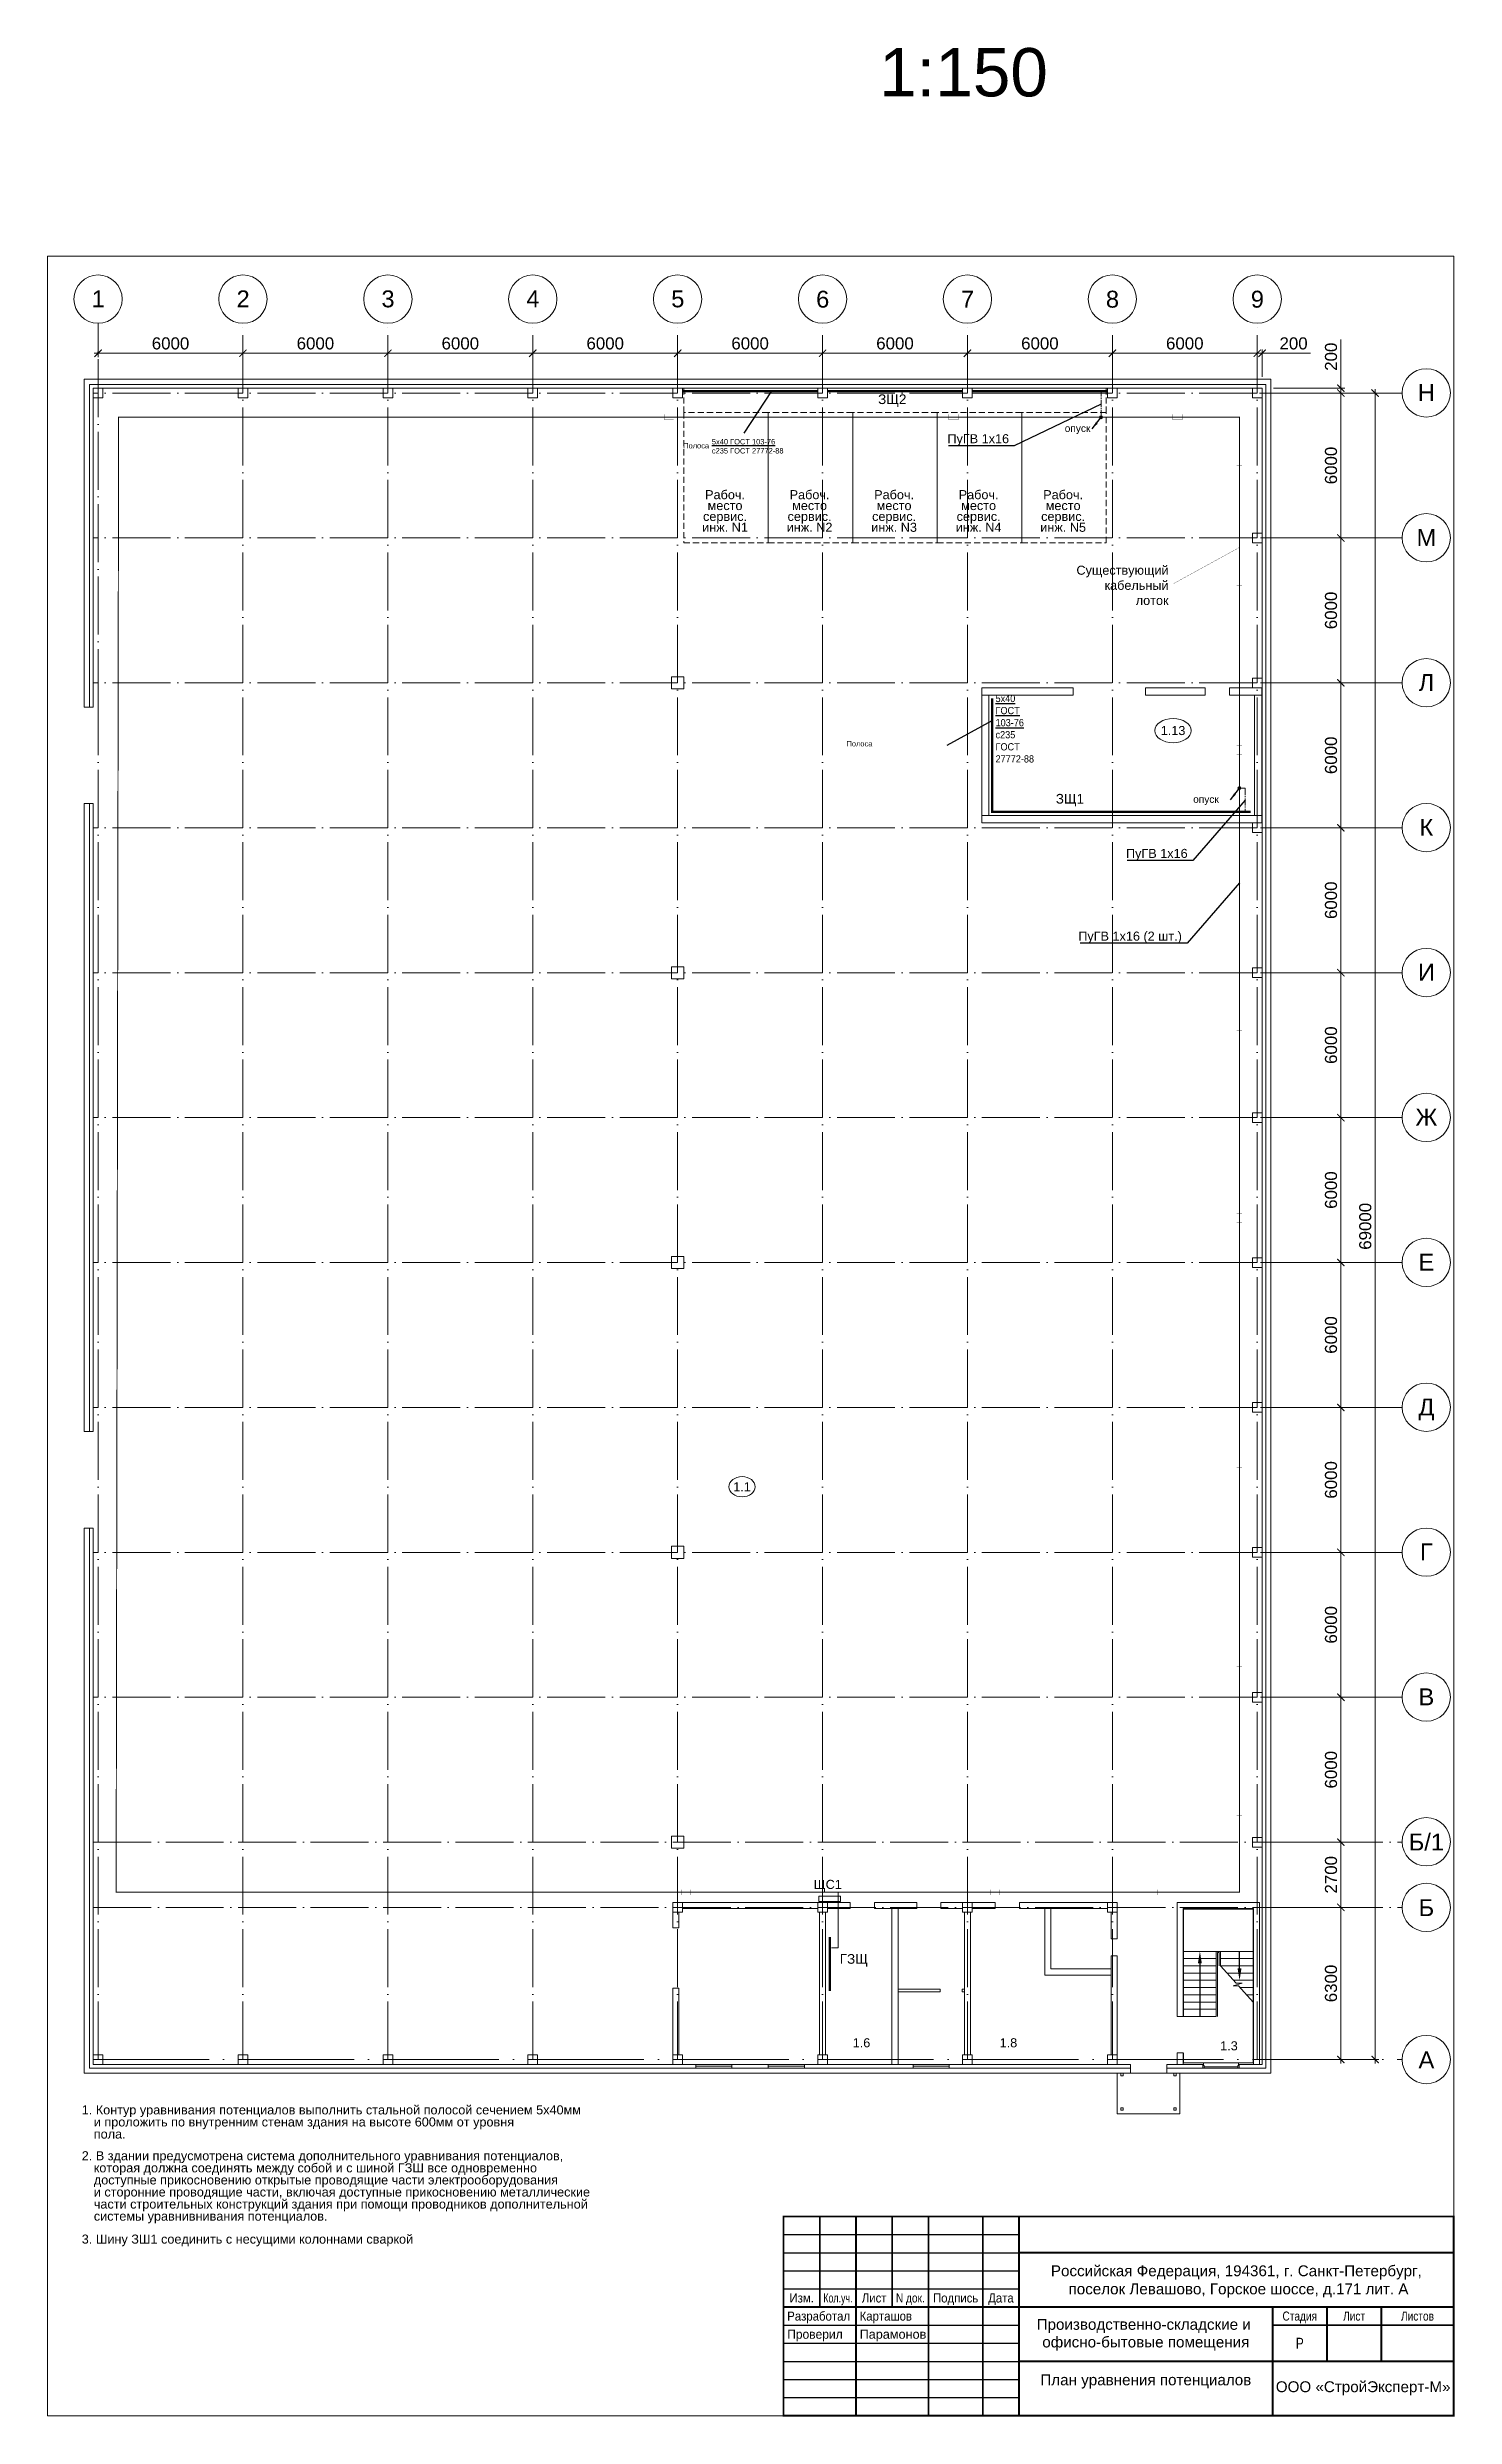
# Model space of a CAD drawing. Header units: millimetres. Extents: x -7047 to 653546, y -441812 to -147059.
# Drawn here: x -7047 to 51227, y -304511 to -206413 of the extents above; entities that cross this region are included whole.
import ezdxf
from ezdxf import colors
from ezdxf.entities.mleader import LeaderData, LeaderLine
from ezdxf.enums import TextEntityAlignment as Align
from ezdxf.math import Vec2, Vec3

# ---------------------------------------------------------------- set-up
doc = ezdxf.new("R2010")
doc.units = ezdxf.units.MM
doc.header["$PDMODE"] = 3
for name, pattern in [('ACAD_ISO04W100', [30, 24, -3, 0, -3]), ('CENTERX2', [4, 2.5, -0.5, 0.5, -0.5]), ('DASHED', [19.05, 12.7, -6.35]), ('PHANTOM2', [31.75, 15.875, -3.175, 3.175, -3.175, 3.175, -3.175]), ('осевая2', [28.575, 19.05, -3.175, 3.175, -3.175])]:
    doc.linetypes.add(name, pattern=pattern)
for name, color, linetype, lineweight in [('$MEBEL', 214, 'Continuous', 15), ('$Osveshenie', 240, 'Continuous', 15), ('$Оbорудование', 173, 'Continuous', 20), ('1-Колонна', 244, 'Continuous', 60), ('1-Лестница', 236, 'Continuous', 15), ('1-Лестница детали', 247, 'Continuous', 5), ('1-Металл', 175, 'Continuous', 60), ('1-Металл тонк', 107, 'Continuous', 15), ('1-Номр помещения', 173, 'Continuous', 20), ('1-Окна', 133, 'Continuous', 9), ('1-Размеры', 251, 'Continuous', 15), ('1-Стена Газоbетонная', 194, 'Continuous', 60), ('1-Стена Кирпич', 32, 'Continuous', 60), ('1-Стена сэндвич-панель', 157, 'Continuous', 60), ('1-Стена тонкая', 149, 'Continuous', 13), ('1-Цоколь', 249, 'Continuous', 15), ('1-Экспликация', 186, 'Continuous', 15), ('Ось', 251, 'ACAD_ISO04W100', 9), ('Ось кр', 160, 'Continuous', 9), ('ЭОМ_схема_т', 7, 'Continuous', 25)]:
    doc.layers.add(name, color=color, linetype=linetype, lineweight=lineweight)
for name, color, linetype in [('$TEXT', 250, 'Continuous'), ('$ZAPEMLENIE', 30, 'Continuous'), ('$ФОРМАТКА', 7, 'Continuous'), ('4Text', 5, 'Continuous')]:
    doc.layers.add(name, color=color, linetype=linetype)
doc.styles.add('Arial', font='arial.ttf', dxfattribs={"height": 3.5})
doc.styles.add('Arial Annotative', font='arial.ttf', dxfattribs={"height": 2.5})
doc.styles.add('Arial-0', font='arial.ttf')
doc.styles.add('Анно2.0', font='arial.ttf', dxfattribs={"height": 2})
doc.styles.add('Аннот2.5', font='arial.ttf', dxfattribs={"height": 2.5})
doc.styles.add('ГОСТ', font='isocpeur.ttf')
doc.dimstyles.new('100', dxfattribs={"dimscale": 100, "dimtxt": 2, "dimasz": 2, "dimexe": 1.25, "dimexo": 2, "dimtad": 1, "dimdec": 0, "dimtxsty": 'ГОСТ', "dimblk": 'ARCHTICK', "dimcen": 2.5, "dimadec": 0, "dimazin": 0, "dimtfac": 1, "dimtdec": 0, "dimtmove": 1, "dimatfit": 3, "dimfxl": 1, "dimtvp": 1, "dimtolj": 1, "dimtzin": 0, "dimarcsym": 0})
doc.dimstyles.new('АР-200', dxfattribs={"dimscale": 100, "dimtxt": 5, "dimasz": 3, "dimexe": 1.6, "dimexo": 1, "dimgap": 1.5, "dimtad": 1, "dimdec": 0, "dimdsep": 46, "dimtxsty": 'Arial-0', "dimblk": 'ARCHTICK', "dimcen": -4, "dimdle": 1.6, "dimclrd": 256, "dimclre": 256, "dimclrt": 256, "dimadec": 1, "dimazin": 0, "dimtfac": 1, "dimtdec": 0, "dimtmove": 1, "dimatfit": 3, "dimldrblk": 'ARCHTICK', "dimfxl": 1, "dimlwd": -1, "dimlwe": -1, "dimarcsym": 0})

msp = doc.modelspace()

# ---------------------------------------------------------------- texts
at = {"layer": '$Osveshenie', "color": 7, "width": 1563.282, "attachment_point": 6, "style": 'Анно2.0'}
for s, insert, char_height in [('опуск', (36144.3, -222230.9), 300), ('Существующий\\Pкабельный лоток', (39380.4, -228688.6), 375), ('опуск', (41462.4, -237588.4), 300)]:
    msp.add_mtext(s, dxfattribs=dict(at, insert=insert, char_height=char_height))
at = {"layer": '$TEXT', "color": 0, "style": 'Arial'}
for s, p in [('Российская Федерация, 194361, г. Санкт-Петербург,', (42189.2, -298473.2)), (' поселок Левашово, Горское шоссе, д.171 лит. А', (42189.2, -299223.2)), ('Производственно-складские и ', (38439.2, -300691.2)), ('офисно-бытовые помещения', (38439.2, -301421.1))]:
    msp.add_text(s, height=450, dxfattribs=at).set_placement(p, align=Align.MIDDLE_CENTER)
at = {"layer": '$TEXT', "color": 0, "ltscale": 5, "style": 'Arial'}
msp.add_text('План уравнения потенциалов', height=450, dxfattribs=at).set_placement((38439.2, -302988), align=Align.MIDDLE_CENTER)
at = {"layer": '$ZAPEMLENIE', "color": 7, "style": 'Анно2.0', "width": 0.9}
for p in [(20354.3, -222905.1), (27116.2, -235244.3)]:
    msp.add_text('Полоса', height=225, dxfattribs=at).set_placement(p, align=Align.MIDDLE_RIGHT)
at = {"layer": '$ZAPEMLENIE', "color": 7, "style": 'Анно2.0'}
for s, insert, char_height, width, attachment_point in [('ЗЩ2', (28525.9, -221038.6), 400, 582.794, 6), ('{\\W0.9;\\L5х40 ГОСТ 103-76\\P\\lс235 ГОСТ 27772-88}', (20469.2, -222929.5), 225, 3800.901, 4), ('{\\W0.9;\\L5х40 ГОСТ 103-76\\P\\lс235 ГОСТ 27772-88}', (32216.8, -234624.3), 300, 1590.212, 4), ('ЗЩ1', (35882.7, -237581), 400, 582.794, 6)]:
    msp.add_mtext(s, dxfattribs=dict(at, insert=insert, char_height=char_height, width=width, attachment_point=attachment_point))
at = {"layer": '$Оbорудование', "color": 7, "width": 582.794, "attachment_point": 6, "style": 'Анно2.0'}
for s, insert, char_height in [('ЩC1', (25849.9, -282528.4), 375), ('ГЗЩ', (26928.9, -285618.2), 400)]:
    msp.add_mtext(s, dxfattribs=dict(at, insert=insert, char_height=char_height))
at = {"layer": '$ФОРМАТКА', "ltscale": 5, "style": 'Arial'}
for s, width, p in [('Разработал', 0.9, (23589.2, -300348.2)), ('Карташов', 0.9, (26589.2, -300348.2)), ('Проверил', 0.95, (23589.2, -301098.2))]:
    msp.add_text(s, height=375, dxfattribs=dict(at, width=width)).set_placement(p, align=Align.MIDDLE_LEFT)
at = {"layer": '$ФОРМАТКА', "style": 'Arial'}
for s, height, width, p in [('Изм.', 375, 0.9, (24189.2, -299598.2)), ('Кол.уч.', 375, 0.7, (25689.2, -299598.2)), ('Лист', 375, 0.9, (27189.2, -299598.2)), ('N док.', 375, 0.8, (28689.2, -299598.2)), ('Подпись', 375, 0.9, (30564.2, -299598.2)), ('Дата', 375, 0.9, (32439.2, -299598.2)), ('Стадия', 375, 0.8, (44814.2, -300348.2)), ('Лист', 375, 0.8, (47064.2, -300348.2)), ('Листов', 375, 0.8, (49689.2, -300348.2)), ('Р', 450, 0.8, (44814.2, -301473.2))]:
    msp.add_text(s, height=height, dxfattribs=dict(at, width=width)).set_placement(p, align=Align.MIDDLE_CENTER)
at = {"layer": '$ФОРМАТКА', "ltscale": 5, "style": 'Arial'}
msp.add_text('Парамонов', height=375, dxfattribs=at).set_placement((26589.2, -301098.2), align=Align.MIDDLE_LEFT)
at = {"layer": '$ФОРМАТКА', "style": 'Arial'}
msp.add_text('ООО «СтройЭксперт-М»', height=450, dxfattribs=at).set_placement((47439.2, -303273.2), align=Align.MIDDLE_CENTER)
at = {"layer": '1-Номр помещения', "color": 7, "char_height": 375, "width": 1061.513, "attachment_point": 5, "style": 'Аннот2.5'}
for s, insert in [('1.13', (39567.3, -234701.5)), ('1.1', (21719, -266009.2)), ('1.6', (26665, -289034.6)), ('1.8', (32750.5, -289034.6)), ('1.3', (41882.3, -289160.4))]:
    msp.add_mtext(s, dxfattribs=dict(at, insert=insert))
at = {"layer": '1-Экспликация', "color": 7, "char_height": 375, "width": 3500, "attachment_point": 2, "line_spacing_factor": 0.72, "style": 'Аннот2.5'}
for s, insert in [('Рабоч.\\Pместо\\Pсервис.\\Pинж. N1', (21015.6, -224745.7)), ('Рабоч.\\Pместо\\Pсервис.\\Pинж. N2', (24515.6, -224745.7)), ('Рабоч.\\Pместо\\Pсервис.\\Pинж. N3', (28015.6, -224745.7)), ('Рабоч.\\Pместо\\Pсервис.\\Pинж. N4', (31515.6, -224745.7)), ('Рабоч.\\Pместо\\Pсервис.\\Pинж. N5', (35015.6, -224745.7))]:
    msp.add_mtext(s, dxfattribs=dict(at, insert=insert))
at = {"layer": 'ЭОМ_схема_т', "color": 7, "transparency": 16777216, "insert": (30888, -207457.2), "char_height": 2000, "width": 3831.579, "attachment_point": 5, "style": 'Arial-0'}
msp.add_mtext('1:150', dxfattribs=at)

# ---------------------------------------------------------------- blocks, each defined once
blk = doc.blocks.new('оси круж')
blk.add_circle((0, 0), 1000)
at = {"style": 'Arial-0'}
blk.add_attdef('00', text='', height=700, dxfattribs=at).set_placement((-6, -339), align=Align.CENTER)
blk = doc.blocks.new('_ArchTick')
at = {"color": 0, "linetype": 'ByBlock', "const_width": 0.15}
blk.add_lwpolyline([(-0.5, -0.5), (0.5, 0.5)], dxfattribs=at)
blk = doc.blocks.new('*D58')
at = {"layer": '1-Размеры', "transparency": 16777216}
for p, q in [((47934, -220566), (47934, -289886)), ((43153, -220726), (48094, -220726)), ((43153, -289726), (48094, -289726))]:
    blk.add_line(p, q, dxfattribs=at)
at = {"layer": 'Defpoints', "color": 0, "transparency": 16777216}
for p in [(43053, -220726), (43053, -289726), (47934, -289726)]:
    blk.add_point(p, dxfattribs=at)
at = {"layer": '1-Размеры', "transparency": 16777216, "xscale": 300, "yscale": 300, "zscale": 300}
for p, rotation in [((47934, -220726), 90), ((47934, -289726), 270)]:
    blk.add_blockref('_ArchTick', p, dxfattribs=dict(at, rotation=rotation))
at = {"layer": '1-Размеры', "lineweight": 0, "transparency": 16777216, "insert": (47529, -255226), "char_height": 500, "attachment_point": 5, "rotation": 90, "style": 'Arial-0'}
blk.add_mtext('69000', dxfattribs=at)
blk = doc.blocks.new('*D59')
at = {"layer": '1-Размеры', "transparency": 16777216}
for p, q in [((19053, -218481), (19053, -219237)), ((25053, -218481), (25053, -219237)), ((18893, -219077), (25213, -219077))]:
    blk.add_line(p, q, dxfattribs=at)
at = {"layer": 'Defpoints', "color": 0, "transparency": 16777216}
for p in [(19053, -218381), (25053, -218381), (25053, -219077)]:
    blk.add_point(p, dxfattribs=at)
at = {"layer": '1-Размеры', "transparency": 16777216, "xscale": 300, "yscale": 300, "zscale": 300, "rotation": 180}
blk.add_blockref('_ArchTick', (19053, -219077), dxfattribs=at)
at = {"layer": '1-Размеры', "transparency": 16777216, "xscale": 300, "yscale": 300, "zscale": 300}
blk.add_blockref('_ArchTick', (25053, -219077), dxfattribs=at)
at = {"layer": '1-Размеры', "lineweight": 0, "transparency": 16777216, "insert": (22053, -218672), "char_height": 500, "attachment_point": 5, "style": 'Arial-0'}
blk.add_mtext('6000', dxfattribs=at)
blk = doc.blocks.new('*D60')
at = {"layer": '1-Размеры', "transparency": 16777216}
for p, q in [((25053, -218481), (25053, -219237)), ((31053, -218481), (31053, -219237)), ((24893, -219077), (31213, -219077))]:
    blk.add_line(p, q, dxfattribs=at)
at = {"layer": 'Defpoints', "color": 0, "transparency": 16777216}
for p in [(25053, -218381), (31053, -218381), (31053, -219077)]:
    blk.add_point(p, dxfattribs=at)
at = {"layer": '1-Размеры', "transparency": 16777216, "xscale": 300, "yscale": 300, "zscale": 300, "rotation": 180}
blk.add_blockref('_ArchTick', (25053, -219077), dxfattribs=at)
at = {"layer": '1-Размеры', "transparency": 16777216, "xscale": 300, "yscale": 300, "zscale": 300}
blk.add_blockref('_ArchTick', (31053, -219077), dxfattribs=at)
at = {"layer": '1-Размеры', "lineweight": 0, "transparency": 16777216, "insert": (28053, -218672), "char_height": 500, "attachment_point": 5, "style": 'Arial-0'}
blk.add_mtext('6000', dxfattribs=at)
blk = doc.blocks.new('*D61')
at = {"layer": '1-Размеры', "transparency": 16777216}
for p, q in [((31053, -218481), (31053, -219237)), ((37053, -218481), (37053, -219237)), ((30893, -219077), (37213, -219077))]:
    blk.add_line(p, q, dxfattribs=at)
at = {"layer": 'Defpoints', "color": 0, "transparency": 16777216}
for p in [(31053, -218381), (37053, -218381), (37053, -219077)]:
    blk.add_point(p, dxfattribs=at)
at = {"layer": '1-Размеры', "transparency": 16777216, "xscale": 300, "yscale": 300, "zscale": 300, "rotation": 180}
blk.add_blockref('_ArchTick', (31053, -219077), dxfattribs=at)
at = {"layer": '1-Размеры', "transparency": 16777216, "xscale": 300, "yscale": 300, "zscale": 300}
blk.add_blockref('_ArchTick', (37053, -219077), dxfattribs=at)
at = {"layer": '1-Размеры', "lineweight": 0, "transparency": 16777216, "insert": (34053, -218672), "char_height": 500, "attachment_point": 5, "style": 'Arial-0'}
blk.add_mtext('6000', dxfattribs=at)
blk = doc.blocks.new('*D62')
at = {"layer": '1-Размеры', "transparency": 16777216}
for p, q in [((37053, -218481), (37053, -219237)), ((43053, -218481), (43053, -219237)), ((36893, -219077), (43213, -219077))]:
    blk.add_line(p, q, dxfattribs=at)
at = {"layer": 'Defpoints', "color": 0, "transparency": 16777216}
for p in [(37053, -218381), (43053, -218381), (43053, -219077)]:
    blk.add_point(p, dxfattribs=at)
at = {"layer": '1-Размеры', "transparency": 16777216, "xscale": 300, "yscale": 300, "zscale": 300, "rotation": 180}
blk.add_blockref('_ArchTick', (37053, -219077), dxfattribs=at)
at = {"layer": '1-Размеры', "transparency": 16777216, "xscale": 300, "yscale": 300, "zscale": 300}
blk.add_blockref('_ArchTick', (43053, -219077), dxfattribs=at)
at = {"layer": '1-Размеры', "lineweight": 0, "transparency": 16777216, "insert": (40053, -218672), "char_height": 500, "attachment_point": 5, "style": 'Arial-0'}
blk.add_mtext('6000', dxfattribs=at)
blk = doc.blocks.new('*D63')
at = {"layer": '1-Размеры', "transparency": 16777216}
for p, q in [((46515, -220566), (46515, -226886)), ((43189, -220726), (46675, -220726)), ((43189, -226726), (46675, -226726))]:
    blk.add_line(p, q, dxfattribs=at)
at = {"layer": 'Defpoints', "color": 0, "transparency": 16777216}
for p in [(43089, -220726), (43089, -226726), (46515, -226726)]:
    blk.add_point(p, dxfattribs=at)
at = {"layer": '1-Размеры', "transparency": 16777216, "xscale": 300, "yscale": 300, "zscale": 300}
for p, rotation in [((46515, -220726), 90), ((46515, -226726), 270)]:
    blk.add_blockref('_ArchTick', p, dxfattribs=dict(at, rotation=rotation))
at = {"layer": '1-Размеры', "lineweight": 0, "transparency": 16777216, "insert": (46110, -223726), "char_height": 500, "attachment_point": 5, "rotation": 90, "style": 'Arial-0'}
blk.add_mtext('6000', dxfattribs=at)
blk = doc.blocks.new('*D64')
at = {"layer": '1-Размеры', "transparency": 16777216}
for p, q in [((46515, -226566), (46515, -232886)), ((43189, -226726), (46675, -226726)), ((43189, -232726), (46675, -232726))]:
    blk.add_line(p, q, dxfattribs=at)
at = {"layer": 'Defpoints', "color": 0, "transparency": 16777216}
for p in [(43089, -226726), (43089, -232726), (46515, -232726)]:
    blk.add_point(p, dxfattribs=at)
at = {"layer": '1-Размеры', "transparency": 16777216, "xscale": 300, "yscale": 300, "zscale": 300}
for p, rotation in [((46515, -226726), 90), ((46515, -232726), 270)]:
    blk.add_blockref('_ArchTick', p, dxfattribs=dict(at, rotation=rotation))
at = {"layer": '1-Размеры', "lineweight": 0, "transparency": 16777216, "insert": (46110, -229726), "char_height": 500, "attachment_point": 5, "rotation": 90, "style": 'Arial-0'}
blk.add_mtext('6000', dxfattribs=at)
blk = doc.blocks.new('*D65')
at = {"layer": '1-Размеры', "transparency": 16777216}
for p, q in [((43189, -232726), (46675, -232726)), ((46515, -232566), (46515, -238886)), ((43189, -238726), (46675, -238726))]:
    blk.add_line(p, q, dxfattribs=at)
at = {"layer": 'Defpoints', "color": 0, "transparency": 16777216}
for p in [(43089, -232726), (43089, -238726), (46515, -238726)]:
    blk.add_point(p, dxfattribs=at)
at = {"layer": '1-Размеры', "transparency": 16777216, "xscale": 300, "yscale": 300, "zscale": 300}
for p, rotation in [((46515, -232726), 90), ((46515, -238726), 270)]:
    blk.add_blockref('_ArchTick', p, dxfattribs=dict(at, rotation=rotation))
at = {"layer": '1-Размеры', "lineweight": 0, "transparency": 16777216, "insert": (46110, -235726), "char_height": 500, "attachment_point": 5, "rotation": 90, "style": 'Arial-0'}
blk.add_mtext('6000', dxfattribs=at)
blk = doc.blocks.new('*D66')
at = {"layer": '1-Размеры', "transparency": 16777216}
for p, q in [((43189, -238726), (46675, -238726)), ((46515, -238566), (46515, -244886)), ((43189, -244726), (46675, -244726))]:
    blk.add_line(p, q, dxfattribs=at)
at = {"layer": 'Defpoints', "color": 0, "transparency": 16777216}
for p in [(43089, -238726), (43089, -244726), (46515, -244726)]:
    blk.add_point(p, dxfattribs=at)
at = {"layer": '1-Размеры', "transparency": 16777216, "xscale": 300, "yscale": 300, "zscale": 300}
for p, rotation in [((46515, -238726), 90), ((46515, -244726), 270)]:
    blk.add_blockref('_ArchTick', p, dxfattribs=dict(at, rotation=rotation))
at = {"layer": '1-Размеры', "lineweight": 0, "transparency": 16777216, "insert": (46110, -241726), "char_height": 500, "attachment_point": 5, "rotation": 90, "style": 'Arial-0'}
blk.add_mtext('6000', dxfattribs=at)
blk = doc.blocks.new('*D67')
at = {"layer": '1-Размеры', "transparency": 16777216}
for p, q in [((43189, -244726), (46675, -244726)), ((46515, -244566), (46515, -250886)), ((43189, -250726), (46675, -250726))]:
    blk.add_line(p, q, dxfattribs=at)
at = {"layer": 'Defpoints', "color": 0, "transparency": 16777216}
for p in [(43089, -244726), (43089, -250726), (46515, -250726)]:
    blk.add_point(p, dxfattribs=at)
at = {"layer": '1-Размеры', "transparency": 16777216, "xscale": 300, "yscale": 300, "zscale": 300}
for p, rotation in [((46515, -244726), 90), ((46515, -250726), 270)]:
    blk.add_blockref('_ArchTick', p, dxfattribs=dict(at, rotation=rotation))
at = {"layer": '1-Размеры', "lineweight": 0, "transparency": 16777216, "insert": (46110, -247726), "char_height": 500, "attachment_point": 5, "rotation": 90, "style": 'Arial-0'}
blk.add_mtext('6000', dxfattribs=at)
blk = doc.blocks.new('*D68')
at = {"layer": '1-Размеры', "transparency": 16777216}
for p, q in [((43189, -250726), (46675, -250726)), ((46515, -250566), (46515, -256886)), ((43189, -256726), (46675, -256726))]:
    blk.add_line(p, q, dxfattribs=at)
at = {"layer": 'Defpoints', "color": 0, "transparency": 16777216}
for p in [(43089, -250726), (43089, -256726), (46515, -256726)]:
    blk.add_point(p, dxfattribs=at)
at = {"layer": '1-Размеры', "transparency": 16777216, "xscale": 300, "yscale": 300, "zscale": 300}
for p, rotation in [((46515, -250726), 90), ((46515, -256726), 270)]:
    blk.add_blockref('_ArchTick', p, dxfattribs=dict(at, rotation=rotation))
at = {"layer": '1-Размеры', "lineweight": 0, "transparency": 16777216, "insert": (46110, -253726), "char_height": 500, "attachment_point": 5, "rotation": 90, "style": 'Arial-0'}
blk.add_mtext('6000', dxfattribs=at)
blk = doc.blocks.new('*D69')
at = {"layer": '1-Размеры', "transparency": 16777216}
for p, q in [((43189, -256726), (46675, -256726)), ((46515, -256566), (46515, -262886)), ((43189, -262726), (46675, -262726))]:
    blk.add_line(p, q, dxfattribs=at)
at = {"layer": 'Defpoints', "color": 0, "transparency": 16777216}
for p in [(43089, -256726), (43089, -262726), (46515, -262726)]:
    blk.add_point(p, dxfattribs=at)
at = {"layer": '1-Размеры', "transparency": 16777216, "xscale": 300, "yscale": 300, "zscale": 300}
for p, rotation in [((46515, -256726), 90), ((46515, -262726), 270)]:
    blk.add_blockref('_ArchTick', p, dxfattribs=dict(at, rotation=rotation))
at = {"layer": '1-Размеры', "lineweight": 0, "transparency": 16777216, "insert": (46110, -259726), "char_height": 500, "attachment_point": 5, "rotation": 90, "style": 'Arial-0'}
blk.add_mtext('6000', dxfattribs=at)
blk = doc.blocks.new('*D70')
at = {"layer": '1-Размеры', "transparency": 16777216}
for p, q in [((43189, -262726), (46675, -262726)), ((46515, -262566), (46515, -268886)), ((43189, -268726), (46675, -268726))]:
    blk.add_line(p, q, dxfattribs=at)
at = {"layer": 'Defpoints', "color": 0, "transparency": 16777216}
for p in [(43089, -262726), (43089, -268726), (46515, -268726)]:
    blk.add_point(p, dxfattribs=at)
at = {"layer": '1-Размеры', "transparency": 16777216, "xscale": 300, "yscale": 300, "zscale": 300}
for p, rotation in [((46515, -262726), 90), ((46515, -268726), 270)]:
    blk.add_blockref('_ArchTick', p, dxfattribs=dict(at, rotation=rotation))
at = {"layer": '1-Размеры', "lineweight": 0, "transparency": 16777216, "insert": (46110, -265726), "char_height": 500, "attachment_point": 5, "rotation": 90, "style": 'Arial-0'}
blk.add_mtext('6000', dxfattribs=at)
blk = doc.blocks.new('*D71')
at = {"layer": '1-Размеры', "transparency": 16777216}
for p, q in [((43189, -268726), (46675, -268726)), ((46515, -268566), (46515, -274886)), ((43189, -274726), (46675, -274726))]:
    blk.add_line(p, q, dxfattribs=at)
at = {"layer": 'Defpoints', "color": 0, "transparency": 16777216}
for p in [(43089, -268726), (43089, -274726), (46515, -274726)]:
    blk.add_point(p, dxfattribs=at)
at = {"layer": '1-Размеры', "transparency": 16777216, "xscale": 300, "yscale": 300, "zscale": 300}
for p, rotation in [((46515, -268726), 90), ((46515, -274726), 270)]:
    blk.add_blockref('_ArchTick', p, dxfattribs=dict(at, rotation=rotation))
at = {"layer": '1-Размеры', "lineweight": 0, "transparency": 16777216, "insert": (46110, -271726), "char_height": 500, "attachment_point": 5, "rotation": 90, "style": 'Arial-0'}
blk.add_mtext('6000', dxfattribs=at)
blk = doc.blocks.new('*D72')
at = {"layer": '1-Размеры', "transparency": 16777216}
for p, q in [((46515, -274566), (46515, -280886)), ((43189, -274726), (46675, -274726)), ((43723, -280726), (46675, -280726))]:
    blk.add_line(p, q, dxfattribs=at)
at = {"layer": 'Defpoints', "color": 0, "transparency": 16777216}
for p in [(43089, -274726), (43623, -280726), (46515, -280726)]:
    blk.add_point(p, dxfattribs=at)
at = {"layer": '1-Размеры', "transparency": 16777216, "xscale": 300, "yscale": 300, "zscale": 300}
for p, rotation in [((46515, -274726), 90), ((46515, -280726), 270)]:
    blk.add_blockref('_ArchTick', p, dxfattribs=dict(at, rotation=rotation))
at = {"layer": '1-Размеры', "lineweight": 0, "transparency": 16777216, "insert": (46110, -277726), "char_height": 500, "attachment_point": 5, "rotation": 90, "style": 'Arial-0'}
blk.add_mtext('6000', dxfattribs=at)
blk = doc.blocks.new('*D73')
at = {"layer": '1-Размеры', "transparency": 16777216}
for p, q in [((43189, -283426), (46675, -283426)), ((46515, -283266), (46515, -289886)), ((43189, -289726), (46675, -289726))]:
    blk.add_line(p, q, dxfattribs=at)
at = {"layer": 'Defpoints', "color": 0, "transparency": 16777216}
for p in [(43089, -283426), (43089, -289726), (46515, -289726)]:
    blk.add_point(p, dxfattribs=at)
at = {"layer": '1-Размеры', "transparency": 16777216, "xscale": 300, "yscale": 300, "zscale": 300}
for p, rotation in [((46515, -283426), 90), ((46515, -289726), 270)]:
    blk.add_blockref('_ArchTick', p, dxfattribs=dict(at, rotation=rotation))
at = {"layer": '1-Размеры', "lineweight": 0, "transparency": 16777216, "insert": (46109, -286576), "char_height": 500, "attachment_point": 5, "rotation": 90, "style": 'Arial-0'}
blk.add_mtext('6300', dxfattribs=at)
blk = doc.blocks.new('*D74')
at = {"layer": '1-Размеры', "transparency": 16777216}
for p, q in [((43723, -280726), (46675, -280726)), ((46515, -280566), (46515, -283586)), ((43723, -283426), (46675, -283426))]:
    blk.add_line(p, q, dxfattribs=at)
at = {"layer": 'Defpoints', "color": 0, "transparency": 16777216}
for p in [(43623, -280726), (43623, -283426), (46515, -283426)]:
    blk.add_point(p, dxfattribs=at)
at = {"layer": '1-Размеры', "transparency": 16777216, "xscale": 300, "yscale": 300, "zscale": 300}
for p, rotation in [((46515, -280726), 90), ((46515, -283426), 270)]:
    blk.add_blockref('_ArchTick', p, dxfattribs=dict(at, rotation=rotation))
at = {"layer": '1-Размеры', "lineweight": 0, "transparency": 16777216, "insert": (46110, -282076), "char_height": 500, "attachment_point": 5, "rotation": 90, "style": 'Arial-0'}
blk.add_mtext('2700', dxfattribs=at)
blk = doc.blocks.new('*D75')
at = {"layer": '1-Размеры', "transparency": 16777216}
for p, q in [((46515, -220526), (46515, -218515)), ((43723, -220526), (46675, -220526)), ((46515, -220726), (46515, -220526)), ((43723, -220726), (46675, -220726)), ((46515, -220726), (46515, -221026))]:
    blk.add_line(p, q, dxfattribs=at)
at = {"layer": 'Defpoints', "color": 0, "transparency": 16777216}
for p in [(43623, -220526), (43623, -220726), (46515, -220726)]:
    blk.add_point(p, dxfattribs=at)
at = {"layer": '1-Размеры', "transparency": 16777216, "xscale": 300, "yscale": 300, "zscale": 300}
for p, rotation in [((46515, -220526), 270), ((46515, -220726), 90)]:
    blk.add_blockref('_ArchTick', p, dxfattribs=dict(at, rotation=rotation))
at = {"layer": '1-Размеры', "lineweight": 0, "transparency": 16777216, "insert": (46110, -219221), "char_height": 500, "attachment_point": 5, "rotation": 90, "style": 'Arial-0'}
blk.add_mtext('200', dxfattribs=at)
blk = doc.blocks.new('*D76')
at = {"layer": '1-Размеры', "transparency": 16777216}
for p, q in [((43053, -219077), (42753, -219077)), ((43053, -220056), (43053, -218917)), ((43053, -219077), (43253, -219077)), ((43253, -220056), (43253, -218917)), ((43253, -219077), (45264, -219077))]:
    blk.add_line(p, q, dxfattribs=at)
at = {"layer": 'Defpoints', "color": 0, "transparency": 16777216}
for p in [(43053, -219077), (43053, -220156), (43253, -220156)]:
    blk.add_point(p, dxfattribs=at)
at = {"layer": '1-Размеры', "transparency": 16777216, "xscale": 300, "yscale": 300, "zscale": 300}
blk.add_blockref('_ArchTick', (43053, -219077), dxfattribs=at)
at = {"layer": '1-Размеры', "transparency": 16777216, "xscale": 300, "yscale": 300, "zscale": 300, "rotation": 180}
blk.add_blockref('_ArchTick', (43253, -219077), dxfattribs=at)
at = {"layer": '1-Размеры', "lineweight": 0, "transparency": 16777216, "insert": (44558, -218672), "char_height": 500, "attachment_point": 5, "style": 'Arial-0'}
blk.add_mtext('200', dxfattribs=at)
blk = doc.blocks.new('_None')
blk = doc.blocks.new('*D122')
at = {"layer": '1-Размеры', "transparency": 16777216}
for p, q in [((13053, -218481), (13053, -219237)), ((19053, -218481), (19053, -219237)), ((12893, -219077), (19213, -219077))]:
    blk.add_line(p, q, dxfattribs=at)
at = {"layer": 'Defpoints', "color": 0, "transparency": 16777216}
for p in [(13053, -218381), (19053, -218381), (19053, -219077)]:
    blk.add_point(p, dxfattribs=at)
at = {"layer": '1-Размеры', "transparency": 16777216, "xscale": 300, "yscale": 300, "zscale": 300, "rotation": 180}
blk.add_blockref('_ArchTick', (13053, -219077), dxfattribs=at)
at = {"layer": '1-Размеры', "transparency": 16777216, "xscale": 300, "yscale": 300, "zscale": 300}
blk.add_blockref('_ArchTick', (19053, -219077), dxfattribs=at)
at = {"layer": '1-Размеры', "lineweight": 0, "transparency": 16777216, "insert": (16053, -218672), "char_height": 500, "attachment_point": 5, "style": 'Arial-0'}
blk.add_mtext('6000', dxfattribs=at)
blk = doc.blocks.new('*D123')
at = {"layer": '1-Размеры', "transparency": 16777216}
for p, q in [((7053, -218481), (7053, -219237)), ((13053, -218481), (13053, -219237)), ((6893, -219077), (13213, -219077))]:
    blk.add_line(p, q, dxfattribs=at)
at = {"layer": 'Defpoints', "color": 0, "transparency": 16777216}
for p in [(7053, -218381), (13053, -218381), (13053, -219077)]:
    blk.add_point(p, dxfattribs=at)
at = {"layer": '1-Размеры', "transparency": 16777216, "xscale": 300, "yscale": 300, "zscale": 300, "rotation": 180}
blk.add_blockref('_ArchTick', (7053, -219077), dxfattribs=at)
at = {"layer": '1-Размеры', "transparency": 16777216, "xscale": 300, "yscale": 300, "zscale": 300}
blk.add_blockref('_ArchTick', (13053, -219077), dxfattribs=at)
at = {"layer": '1-Размеры', "lineweight": 0, "transparency": 16777216, "insert": (10053, -218672), "char_height": 500, "attachment_point": 5, "style": 'Arial-0'}
blk.add_mtext('6000', dxfattribs=at)
blk = doc.blocks.new('*D124')
at = {"layer": '1-Размеры', "transparency": 16777216}
for p, q in [((1053, -218481), (1053, -219237)), ((7053, -218481), (7053, -219237)), ((893, -219077), (7213, -219077))]:
    blk.add_line(p, q, dxfattribs=at)
at = {"layer": 'Defpoints', "color": 0, "transparency": 16777216}
for p in [(1053, -218381), (7053, -218381), (7053, -219077)]:
    blk.add_point(p, dxfattribs=at)
at = {"layer": '1-Размеры', "transparency": 16777216, "xscale": 300, "yscale": 300, "zscale": 300, "rotation": 180}
blk.add_blockref('_ArchTick', (1053, -219077), dxfattribs=at)
at = {"layer": '1-Размеры', "transparency": 16777216, "xscale": 300, "yscale": 300, "zscale": 300}
blk.add_blockref('_ArchTick', (7053, -219077), dxfattribs=at)
at = {"layer": '1-Размеры', "lineweight": 0, "transparency": 16777216, "insert": (4053, -218672), "char_height": 500, "attachment_point": 5, "style": 'Arial-0'}
blk.add_mtext('6000', dxfattribs=at)
blk = doc.blocks.new('*D125')
at = {"layer": '1-Размеры', "transparency": 16777216}
for p, q in [((-4947, -218481), (-4947, -219237)), ((1053, -218481), (1053, -219237)), ((-5107, -219077), (1213, -219077))]:
    blk.add_line(p, q, dxfattribs=at)
at = {"layer": 'Defpoints', "color": 0, "transparency": 16777216}
for p in [(-4947, -218381), (1053, -218381), (1053, -219077)]:
    blk.add_point(p, dxfattribs=at)
at = {"layer": '1-Размеры', "transparency": 16777216, "xscale": 300, "yscale": 300, "zscale": 300, "rotation": 180}
blk.add_blockref('_ArchTick', (-4947, -219077), dxfattribs=at)
at = {"layer": '1-Размеры', "transparency": 16777216, "xscale": 300, "yscale": 300, "zscale": 300}
blk.add_blockref('_ArchTick', (1053, -219077), dxfattribs=at)
at = {"layer": '1-Размеры', "lineweight": 0, "transparency": 16777216, "insert": (-1947, -218672), "char_height": 500, "attachment_point": 5, "style": 'Arial-0'}
blk.add_mtext('6000', dxfattribs=at)
blk = doc.blocks.new('A$C43F660AE')
at = {"layer": '$Osveshenie', "color": 7, "linetype": 'PHANTOM2', "ltscale": 30, "const_width": 40}
blk.add_lwpolyline([(-3637, 68001), (-23350, 68002), (-23452, 6926), (-13750, 6926), (-3637, 6926)], dxfattribs=at)
blk = doc.blocks.new('A$C2072721F')
at = {"layer": '4Text', "color": 7, "linetype": 'Continuous', "style": 'Аннот2.5'}
for s, p in [('1. Контур уравнивания потенциалов выполнить стальной полосой сечением 5х40мм', (0, 0)), ('и проложить по внутренним стенам здания на высоте 600мм от уровня', (500, -500)), ('пола.', (500, -1000))]:
    blk.add_text(s, height=375, dxfattribs=at).set_placement(p)
at = {"layer": '4Text', "color": 7, "linetype": 'Continuous', "lineweight": -2, "style": 'Аннот2.5'}
for s, p in [('2. В здании предусмотрена система дополнительного уравнивания потенциалов,', (0, -1900)), ('доступные прикосновению открытые проводящие части электрооборудования', (500, -2900)), ('которая должна соединять между собой и с шиной ГЗШ все одновременно', (500, -2400)), ('части строительных конструкций здания при помощи проводников дополнительной', (500, -3900)), ('и сторонние проводящие части, включая доступные прикосновению металлические', (500, -3400)), ('системы уравнивнивания потенциалов.', (500, -4400)), ('3. Шину ЗШ1 соединить с несущими колоннами сваркой', (0, -5351))]:
    blk.add_text(s, height=375, dxfattribs=at).set_placement(p)

# ---------------------------------------------------------------- dimensions: what is measured, and where the dimension line sits
at = {"layer": '1-Размеры', "color": 7, "lineweight": 0}
for base, p1, p2, picture, middle in [((1052.7, -219076.9), (-4947.3, -218380.7), (1052.7, -218380.7), '*D125', (-1947.3, -218671.6)), ((7052.7, -219076.9), (1052.7, -218380.7), (7052.7, -218380.7), '*D124', (4052.7, -218671.6)), ((13052.7, -219076.9), (7052.7, -218380.7), (13052.7, -218380.7), '*D123', (10052.7, -218671.6)), ((19052.7, -219076.9), (13052.7, -218380.7), (19052.7, -218380.7), '*D122', (16052.7, -218671.6)), ((25052.7, -219076.9), (19052.7, -218380.7), (25052.7, -218380.7), '*D59', (22052.7, -218671.6)), ((31052.7, -219076.9), (25052.7, -218380.7), (31052.7, -218380.7), '*D60', (28052.7, -218671.6)), ((37052.7, -219076.9), (31052.7, -218380.7), (37052.7, -218380.7), '*D61', (34052.7, -218671.6)), ((43052.7, -219076.9), (37052.7, -218380.7), (43052.7, -218380.7), '*D62', (40052.7, -218671.6))]:
    dim = msp.add_linear_dim(base=base, p1=p1, p2=p2, dimstyle='АР-200', dxfattribs=at)
    dim.commit()
    dim.dimension.update_dxf_attribs({"geometry": picture, "text_midpoint": middle})
dim = msp.add_linear_dim(base=(43052.7, -219076.9), p1=(43252.7, -220156.5), p2=(43052.7, -220156.5), dimstyle='АР-200', override={"dimtmove": 0}, dxfattribs=at)
dim.commit()
dim.dimension.update_dxf_attribs({"geometry": '*D76', "text_midpoint": (44558.5, -219076.9), "dimtype": 160})
dim = msp.add_linear_dim(base=(46514.8, -220726.5), p1=(43622.7, -220526.5), p2=(43622.7, -220726.5), angle=270, dimstyle='АР-200', override={"dimtmove": 0}, dxfattribs=at)
dim.commit()
dim.dimension.update_dxf_attribs({"geometry": '*D75', "text_midpoint": (46514.8, -219220.7), "dimtype": 160})
for base, p1, p2, angle, picture, middle in [((47934.1, -289726.5), (43052.7, -220726.5), (43052.7, -289726.5), 270, '*D58', (47528.9, -255226.5)), ((46514.8, -226726.5), (43089.1, -220726.5), (43089.1, -226726.5), 90, '*D63', (46109.6, -223726.5)), ((46514.8, -232726.5), (43089.1, -226726.5), (43089.1, -232726.5), 90, '*D64', (46109.6, -229726.5)), ((46514.8, -238726.5), (43089.1, -232726.5), (43089.1, -238726.5), 90, '*D65', (46109.6, -235726.5)), ((46514.8, -244726.5), (43089.1, -238726.5), (43089.1, -244726.5), 90, '*D66', (46109.6, -241726.5)), ((46514.8, -250726.5), (43089.1, -244726.5), (43089.1, -250726.5), 90, '*D67', (46109.6, -247726.5)), ((46514.8, -256726.5), (43089.1, -250726.5), (43089.1, -256726.5), 90, '*D68', (46109.6, -253726.5)), ((46514.8, -262726.5), (43089.1, -256726.5), (43089.1, -262726.5), 90, '*D69', (46109.6, -259726.5)), ((46514.8, -268726.5), (43089.1, -262726.5), (43089.1, -268726.5), 90, '*D70', (46109.6, -265726.5)), ((46514.8, -274726.5), (43089.1, -268726.5), (43089.1, -274726.5), 90, '*D71', (46109.6, -271726.5)), ((46514.8, -280726.5), (43089.1, -274726.5), (43622.7, -280726.5), 90, '*D72', (46109.6, -277726.5)), ((46514.8, -283426.5), (43622.7, -280726.5), (43622.7, -283426.5), 270, '*D74', (46109.6, -282076.5)), ((46514.8, -289726.5), (43089.1, -283426.5), (43089.1, -289726.5), 90, '*D73', (46109.4, -286576.5))]:
    dim = msp.add_linear_dim(base=base, p1=p1, p2=p2, angle=angle, dimstyle='АР-200', dxfattribs=at)
    dim.commit()
    dim.dimension.update_dxf_attribs({"geometry": picture, "text_midpoint": middle})

# ---------------------------------------------------------------- hatches: boundary and pattern name
at = {"layer": '$Osveshenie'}
h = msp.add_hatch(color=7, dxfattribs=at)
h.dxf.hatch_style = 1
h.paths.add_polyline_path([(36651.5, -221725.3, 1), (36526.9, -221725.3, 1)])
h = msp.add_hatch(color=7, dxfattribs=at)
h.dxf.hatch_style = 1
h.paths.add_polyline_path([(42377.1, -237082.8, 1), (42252.5, -237082.8, 1)])
h = msp.add_hatch(color=7, dxfattribs=at)
h.dxf.hatch_style = 1
h.paths.add_polyline_path([(42377.1, -237082.8, 1), (42252.5, -237082.8, 1)])
h = msp.add_hatch(color=7, dxfattribs=at)
h.dxf.hatch_style = 1
h.paths.add_polyline_path([(42377.1, -237082.8, 1), (42252.5, -237082.8, 1)])
h = msp.add_hatch(color=7, dxfattribs=at)
h.dxf.hatch_style = 1
h.paths.add_polyline_path([(42377.1, -237082.8, 1), (42252.5, -237082.8, 1)])

# ---------------------------------------------------------------- linework, layer by layer
at = {"layer": '$MEBEL', "color": 7, "linetype": 'DASHED', "ltscale": 20}
for points in [[(19302.7, -220526.5), (19302.7, -221526.5)], [(36802.7, -220526.5), (36802.7, -221526.5)]]:
    msp.add_lwpolyline(points, dxfattribs=at)
for points in [[(22802.7, -221526.5), (19302.7, -221526.5), (19302.7, -226926.5), (22802.7, -226926.5)], [(26302.7, -221526.5), (22802.7, -221526.5), (22802.7, -226926.5), (26302.7, -226926.5)], [(29802.7, -221526.5), (26302.7, -221526.5), (26302.7, -226926.5), (29802.7, -226926.5)], [(33302.7, -221526.5), (29802.7, -221526.5), (29802.7, -226926.5), (33302.7, -226926.5)], [(36802.7, -221526.5), (33302.7, -221526.5), (33302.7, -226926.5), (36802.7, -226926.5)]]:
    msp.add_lwpolyline(points, close=True, dxfattribs=at)
at = {"layer": '$Osveshenie', "color": 7, "linetype": 'осевая2', "ltscale": 15}
for points in [[(36589.2, -221725.3), (36589.2, -220651.6)], [(42314.8, -237082.8), (42552.9, -237082.8), (42552.9, -238083.1)], [(25702.7, -285107.3), (25353.2, -285107.3)]]:
    msp.add_lwpolyline(points, dxfattribs=at)
at = {"layer": '$Osveshenie', "color": 7, "const_width": 10}
for points in [[(18503.8, -221612.2), (18503.8, -221838.4), (18886.2, -221838.4), (18886.2, -221612.2)], [(30287, -221612.2), (30287, -221838.4), (30669.4, -221838.4), (30669.4, -221612.2)], [(39560.7, -221612.2), (39560.7, -221838.4), (39943.1, -221838.4), (39943.1, -221612.2)], [(42427.8, -223734.4), (42201.7, -223734.4), (42201.7, -224116.8), (42427.8, -224116.8)], [(42314.8, -227118.8), (39597, -228609.7)], [(42427.8, -228704.5), (42201.7, -228704.5), (42201.7, -229086.9), (42427.8, -229086.9)], [(42427.8, -235308.6), (42201.7, -235308.6), (42201.7, -235691), (42427.8, -235691)], [(42427.8, -246740.2), (42201.7, -246740.2), (42201.7, -247122.6), (42427.8, -247122.6)], [(42427.8, -254695.5), (42201.7, -254695.5), (42201.7, -255077.9), (42427.8, -255077.9)], [(42427.8, -264848.2), (42201.7, -264848.2), (42201.7, -265230.6), (42427.8, -265230.6)], [(42427.8, -273073.3), (42201.7, -273073.3), (42201.7, -273455.7), (42427.8, -273455.7)], [(42427.8, -279256.2), (42201.7, -279256.2), (42201.7, -279638.6), (42427.8, -279638.6)], [(19214.3, -282687.4), (19214.3, -282913.5), (19596.7, -282913.5), (19596.7, -282687.4)], [(32009.5, -282687.4), (32009.5, -282913.5), (32391.9, -282913.5), (32391.9, -282687.4)], [(38528.1, -282687.4), (38528.1, -282913.5), (38910.5, -282913.5), (38910.5, -282687.4)]]:
    msp.add_lwpolyline(points, dxfattribs=at)
at = {"layer": '$Osveshenie', "color": 7, "linetype": 'PHANTOM2', "ltscale": 30, "const_width": 40}
for points in [[(15589.1, -221725.3), (42314.8, -221725.3), (42314.8, -282800.4), (25702.7, -282800.4), (25702.7, -285107.3)], [(25702.7, -282800.4), (15589.1, -282800.4)]]:
    msp.add_lwpolyline(points, dxfattribs=at)
at = {"layer": '$Osveshenie', "color": 7}
for centre in [(36589.2, -221725.3), (42314.8, -237082.8), (42314.8, -237082.8), (42314.8, -237082.8), (42314.8, -237082.8)]:
    msp.add_circle(centre, 62.3, dxfattribs=at)
at = {"layer": '$ZAPEMLENIE', "color": 7, "const_width": 100}
for points in [[(19252.7, -220651.6), (24852.7, -220651.6)], [(25252.7, -220651.6), (30852.7, -220651.6)], [(31252.7, -220651.6), (36852.7, -220651.6)], [(32073.8, -233360.5), (32073.8, -238064), (42784, -238064)], [(25353.2, -284646.8), (25353.2, -286891)]]:
    msp.add_lwpolyline(points, dxfattribs=at)
at = {"layer": '$ZAPEMLENIE', "color": 7}
for points in [[(21811.9, -222388.9), (22939, -220656.8)], [(30210.2, -235298.2), (32080.9, -234279.2)]]:
    msp.add_lwpolyline(points, dxfattribs=at)
at = {"layer": '$Оbорудование', "color": 0, "linetype": 'ByBlock'}
for p, q in [((-7046.8, -304473.2), (-7046.8, -215052.2)), ((-7046.8, -215052.2), (51189.2, -215052.2)), ((51189.2, -215052.2), (51189.2, -296223.2)), ((-5517.3, -233726.5), (-5147.3, -233726.5)), ((-5517.3, -237726.5), (-5147.3, -237726.5)), ((-5147.3, -262726.5), (-5147.3, -263726.5)), ((-5517.3, -263726.5), (-5147.3, -263726.5)), ((-5517.3, -267726.5), (-5147.3, -267726.5)), ((-5147.3, -268726.5), (-5147.3, -267726.5)), ((23961.5, -304473.2), (-7046.8, -304473.2))]:
    msp.add_line(p, q, dxfattribs=at)
at = {"layer": '$Оbорудование', "color": 252, "linetype": 'CENTERX2', "lineweight": 5, "transparency": 33554498}
msp.add_line((22898.1, -283476.5), (21802.7, -283476.5), dxfattribs=at)
at = {"layer": '$ФОРМАТКА'}
msp.add_lwpolyline([(51189.2, -304473.2, 75, 75, 0), (23439.2, -304473.2, 75, 75, 0), (23439.2, -296223.2, 75, 75, 0), (51189.2, -296223.2, 75, 75, 0)], format="xyseb", close=True, dxfattribs=at)
at = {"layer": '$ФОРМАТКА', "linetype": 'Continuous', "const_width": 75}
msp.add_lwpolyline([(23439.2, -304473.2), (51189.2, -304473.2), (51189.2, -296223.2)], dxfattribs=at)
at = {"layer": '$ФОРМАТКА', "const_width": 75}
for points in [[(24939.2, -299973.2), (24939.2, -296223.2)], [(26439.2, -304473.2), (26439.2, -296223.2)], [(27939.2, -299973.2), (27939.2, -296223.2)], [(29439.2, -304473.2), (29439.2, -296223.2)], [(31689.2, -304473.2), (31689.2, -296223.2)], [(33189.2, -304473.2), (33189.2, -296223.2)], [(33189.2, -297723.2), (51189.2, -297723.2)], [(23439.2, -299973.2), (51189.2, -299973.2)], [(43689.2, -304473.2), (43689.2, -299973.2)], [(45939.2, -302223.2), (45939.2, -299973.2)], [(48189.2, -302223.2), (48189.2, -299973.2)], [(43689.2, -300723.2), (51189.2, -300723.2)], [(33189.2, -302223.2), (51189.2, -302223.2)]]:
    msp.add_lwpolyline(points, dxfattribs=at)
at = {"layer": '$ФОРМАТКА'}
for points in [[(23439.2, -296973.2), (33189.2, -296973.2)], [(23439.2, -297723.2), (33189.2, -297723.2)], [(23439.2, -298473.2), (33189.2, -298473.2)], [(23439.2, -299223.2), (33189.2, -299223.2)], [(24939.2, -299973.2), (24939.2, -299973.2)], [(27939.2, -299973.2), (27939.2, -299973.2)], [(23439.2, -300723.2), (33189.2, -300723.2)], [(23439.2, -301473.2), (33189.2, -301473.2)], [(23439.2, -302223.2), (33189.2, -302223.2)], [(23439.2, -302973.2), (33189.2, -302973.2)], [(23439.2, -303723.2), (33189.2, -303723.2)]]:
    msp.add_lwpolyline(points, dxfattribs=at)
at = {"layer": '1-Колонна', "color": 7, "lineweight": 0}
for points in [[(-5147.3, -220526.5), (-4747.3, -220526.5), (-4747.3, -220926.5), (-5147.3, -220926.5)], [(852.7, -220526.5), (1252.7, -220526.5), (1252.7, -220926.5), (852.7, -220926.5)], [(6852.7, -220526.5), (7252.7, -220526.5), (7252.7, -220926.5), (6852.7, -220926.5)], [(12852.7, -220526.5), (13252.7, -220526.5), (13252.7, -220926.5), (12852.7, -220926.5)], [(18852.7, -220526.5), (19252.7, -220526.5), (19252.7, -220926.5), (18852.7, -220926.5)], [(24852.7, -220526.5), (25252.7, -220526.5), (25252.7, -220926.5), (24852.7, -220926.5)], [(30852.7, -220526.5), (31252.7, -220526.5), (31252.7, -220926.5), (30852.7, -220926.5)], [(36852.7, -220526.5), (37252.7, -220526.5), (37252.7, -220926.5), (36852.7, -220926.5)], [(42852.7, -220526.5), (43252.7, -220526.5), (43252.7, -220926.5), (42852.7, -220926.5)], [(42852.7, -226526.5), (43252.7, -226526.5), (43252.7, -226926.5), (42852.7, -226926.5)], [(18802.7, -232476.5), (19302.7, -232476.5), (19302.7, -232976.5), (18802.7, -232976.5)], [(42852.7, -232526.5), (43252.7, -232526.5), (43252.7, -232926.5), (42852.7, -232926.5)], [(42852.7, -238526.5), (43252.7, -238526.5), (43252.7, -238926.5), (42852.7, -238926.5)], [(18802.7, -244476.5), (19302.7, -244476.5), (19302.7, -244976.5), (18802.7, -244976.5)], [(42852.7, -244526.5), (43252.7, -244526.5), (43252.7, -244926.5), (42852.7, -244926.5)], [(42852.7, -250526.5), (43252.7, -250526.5), (43252.7, -250926.5), (42852.7, -250926.5)], [(18802.7, -256476.5), (19302.7, -256476.5), (19302.7, -256976.5), (18802.7, -256976.5)], [(42852.7, -256526.5), (43252.7, -256526.5), (43252.7, -256926.5), (42852.7, -256926.5)], [(42852.7, -262526.5), (43252.7, -262526.5), (43252.7, -262926.5), (42852.7, -262926.5)], [(18802.7, -268476.5), (19302.7, -268476.5), (19302.7, -268976.5), (18802.7, -268976.5)], [(42852.7, -268526.5), (43252.7, -268526.5), (43252.7, -268926.5), (42852.7, -268926.5)], [(42852.7, -274526.5), (43252.7, -274526.5), (43252.7, -274926.5), (42852.7, -274926.5)], [(18802.7, -280476.5), (19302.7, -280476.5), (19302.7, -280976.5), (18802.7, -280976.5)], [(42852.7, -280526.5), (43252.7, -280526.5), (43252.7, -280926.5), (42852.7, -280926.5)], [(18852.7, -283226.5), (19252.7, -283226.5), (19252.7, -283626.5), (18852.7, -283626.5)], [(24852.7, -283226.5), (25252.7, -283226.5), (25252.7, -283626.5), (24852.7, -283626.5)], [(30852.7, -283226.5), (31252.7, -283226.5), (31252.7, -283626.5), (30852.7, -283626.5)], [(36852.7, -283226.5), (37252.7, -283226.5), (37252.7, -283626.5), (36852.7, -283626.5)], [(-5147.3, -289526.5), (-4747.3, -289526.5), (-4747.3, -289926.5), (-5147.3, -289926.5)], [(852.7, -289526.5), (1252.7, -289526.5), (1252.7, -289926.5), (852.7, -289926.5)], [(6852.7, -289526.5), (7252.7, -289526.5), (7252.7, -289926.5), (6852.7, -289926.5)], [(12852.7, -289526.5), (13252.7, -289526.5), (13252.7, -289926.5), (12852.7, -289926.5)], [(18852.7, -289526.5), (19252.7, -289526.5), (19252.7, -289926.5), (18852.7, -289926.5)], [(24852.7, -289526.5), (25252.7, -289526.5), (25252.7, -289926.5), (24852.7, -289926.5)], [(30852.7, -289526.5), (31252.7, -289526.5), (31252.7, -289926.5), (30852.7, -289926.5)], [(36852.7, -289526.5), (37252.7, -289526.5), (37252.7, -289926.5), (36852.7, -289926.5)]]:
    msp.add_lwpolyline(points, close=True, dxfattribs=at)
at = {"layer": '1-Лестница', "color": 7, "lineweight": 0}
for p, q in [((40002.7, -285246.5), (42882.7, -285246.5)), ((41352.7, -285246.5), (41352.7, -287946.5)), ((41532.7, -285246.5), (41532.7, -285846.5)), ((40002.7, -285546.5), (41352.7, -285546.5)), ((40002.7, -285846.5), (41352.7, -285846.5)), ((40002.7, -286146.5), (41352.7, -286146.5)), ((41532.7, -285546.5), (42882.7, -285546.5)), ((41532.7, -285846.5), (42882.7, -285846.5)), ((41802.7, -286146.5), (42882.7, -286146.5)), ((40002.7, -286446.5), (41352.7, -286446.5)), ((40002.7, -286746.5), (41352.7, -286746.5)), ((40002.7, -287046.5), (41352.7, -287046.5)), ((40002.7, -287346.5), (41352.7, -287346.5)), ((42072.7, -286446.5), (42882.7, -286446.5)), ((42342.7, -286746.5), (42882.7, -286746.5)), ((42612.7, -287046.5), (42882.7, -287046.5)), ((40002.7, -287646.5), (41352.7, -287646.5)), ((40002.7, -287946.5), (41352.7, -287946.5))]:
    msp.add_line(p, q, dxfattribs=at)
at = {"layer": '1-Лестница детали', "color": 7, "lineweight": 0}
for p, q in [((42181.2, -286567), (41532.7, -285846.5)), ((42882.7, -287346.5), (42279.1, -286675.8)), ((40827.7, -289976.5), (40827.7, -289861.5)), ((42277.7, -289976.5), (42277.7, -289861.5))]:
    msp.add_line(p, q, dxfattribs=at)
for points in [[(42277.7, -289861.5), (42882.7, -289861.5), (42882.7, -283496.5), (40002.7, -283496.5), (40002.7, -287946.5)], [(41402.7, -287946.5), (41402.7, -285296.5), (41482.7, -285296.5), (41482.7, -285846.5)], [(42279.1, -286675.8), (42056.1, -286675.8), (42429.8, -286567), (42181.2, -286567)], [(40002.7, -289446.5), (40002.7, -289861.5), (40827.7, -289861.5)]]:
    msp.add_lwpolyline(points, dxfattribs=at)
at = {"layer": '1-Металл', "color": 7, "lineweight": 0, "ltscale": 50}
msp.add_line((31252.7, -220726.5), (36852.7, -220726.5), dxfattribs=at)
at = {"layer": '1-Металл тонк', "color": 7, "lineweight": 0}
for points in [[(37402.7, -290296.5), (37502.7, -290296.5), (37502.7, -290396.5), (37402.7, -290396.5)], [(39702.7, -290296.5), (39602.7, -290296.5), (39602.7, -290396.5), (39702.7, -290396.5)], [(37402.7, -291726.5), (37502.7, -291726.5), (37502.7, -291826.5), (37402.7, -291826.5)], [(39702.7, -291726.5), (39602.7, -291726.5), (39602.7, -291826.5), (39702.7, -291826.5)]]:
    msp.add_lwpolyline(points, close=True, dxfattribs=at)
at = {"layer": '1-Номр помещения', "color": 7}
msp.add_lwpolyline([(24902.7, -282962.4), (24902.7, -283187.4), (25802.7, -283187.4), (25802.7, -282962.4)], close=True, dxfattribs=at)
for centre, major_axis, ratio in [((39567.3, -234701.5), (-755.5, 0), 0.663502), ((21719, -266009.2), (-545.3, 0), 0.7652243)]:
    msp.add_ellipse(centre, major_axis=major_axis, ratio=ratio, dxfattribs=at)
at = {"layer": '1-Окна', "color": 7, "lineweight": 0}
for p, q in [((19802.7, -290001.5), (21302.7, -290001.5)), ((22802.7, -290001.5), (24302.7, -290001.5)), ((28802.7, -290001.5), (30302.7, -290001.5)), ((40852.7, -290026.5), (42252.7, -290026.5)), ((40852.7, -290076.5), (42252.7, -290076.5))]:
    msp.add_line(p, q, dxfattribs=at)
for points in [[(40802.7, -289976.5), (40852.7, -289976.5), (40852.7, -290076.5), (40802.7, -290076.5)], [(42252.7, -289976.5), (42302.7, -289976.5), (42302.7, -290076.5), (42252.7, -290076.5)]]:
    msp.add_lwpolyline(points, close=True, dxfattribs=at)
at = {"layer": '1-Стена Газоbетонная', "color": 7, "lineweight": 0, "ltscale": 100}
for p, q in [((26202.7, -283476.5), (26202.7, -283226.5)), ((27202.7, -283476.5), (27202.7, -283226.5)), ((27927.7, -283476.5), (27927.7, -289926.5)), ((28177.7, -283476.5), (28177.7, -289926.5)), ((28952.7, -283476.5), (28952.7, -283226.5)), ((29952.7, -283476.5), (29952.7, -283226.5)), ((32202.7, -283476.5), (32202.7, -283226.5)), ((33202.7, -283476.5), (33202.7, -283226.5)), ((19102.7, -284276.5), (18852.7, -284276.5)), ((24927.7, -283626.5), (24927.7, -289526.5)), ((25177.7, -283626.5), (25177.7, -289526.5)), ((30927.7, -283626.5), (30927.7, -289526.5)), ((31177.7, -283626.5), (31177.7, -289526.5)), ((37002.7, -284726.5), (37002.7, -283626.5)), ((37252.7, -284726.5), (37252.7, -283626.5)), ((37252.7, -284726.5), (37002.7, -284726.5)), ((37002.7, -289526.5), (37002.7, -285426.5)), ((37252.7, -285426.5), (37002.7, -285426.5)), ((37252.7, -289526.5), (37252.7, -285426.5)), ((19102.7, -286776.5), (18852.7, -286776.5))]:
    msp.add_line(p, q, dxfattribs=at)
at = {"layer": '1-Стена Газоbетонная', "color": 7, "lineweight": 0}
for points in [[(35427.7, -232936.5), (31642.7, -232936.5), (31642.7, -238516.5), (43242.7, -238516.5)], [(35427.7, -232936.5), (31642.7, -232936.5), (31642.7, -238516.5), (43242.7, -238516.5)], [(31942.7, -233236.5), (31642.7, -233236.5)], [(35427.7, -233236.5), (31942.7, -233236.5), (31942.7, -238216.5), (43242.7, -238216.5)], [(35427.7, -232936.5), (35427.7, -233236.5)], [(38427.7, -233236.5), (40902.7, -233236.5), (40902.7, -232936.5), (38427.7, -232936.5)], [(40902.7, -232936.5), (38427.7, -232936.5)], [(38427.7, -232936.5), (38427.7, -233236.5)], [(38427.7, -232936.5), (38427.7, -233236.5)], [(43242.7, -232936.5), (41902.7, -232936.5)], [(31942.7, -238216.5), (31642.7, -238216.5)], [(43242.7, -238516.5), (43242.7, -238216.5)]]:
    msp.add_lwpolyline(points, dxfattribs=at)
at = {"layer": '1-Стена Газоbетонная', "color": 7, "lineweight": 0, "ltscale": 100}
msp.add_lwpolyline([(43242.7, -233236.5), (43242.7, -232936.5), (41902.7, -232936.5), (41902.7, -233236.5)], close=True, dxfattribs=at)
at = {"layer": '1-Стена Газоbетонная', "color": 7, "lineweight": 0}
msp.add_lwpolyline([(43242.7, -233236.5), (42942.7, -233236.5), (42942.7, -238216.5), (43242.7, -238216.5)], close=True, dxfattribs=at)
at = {"layer": '1-Стена Газоbетонная', "color": 7, "lineweight": 0, "ltscale": 100}
for points in [[(19252.7, -283226.5), (26202.7, -283226.5)], [(19252.7, -283476.5), (24852.7, -283476.5)], [(25252.7, -283476.5), (26202.7, -283476.5)], [(27202.7, -283226.5), (28952.7, -283226.5)], [(27202.7, -283476.5), (28952.7, -283476.5)], [(29952.7, -283226.5), (32202.7, -283226.5)], [(29952.7, -283476.5), (30852.7, -283476.5)], [(31252.7, -283476.5), (32202.7, -283476.5)], [(33202.7, -283226.5), (37252.7, -283226.5)], [(33202.7, -283476.5), (36852.7, -283476.5)], [(34252.7, -283476.5), (34252.7, -286226.5), (37002.7, -286226.5)], [(34502.7, -283476.5), (34502.7, -285976.5), (37002.7, -285976.5)], [(18852.7, -284276.5), (18852.7, -283626.5)], [(19102.7, -284276.5), (19102.7, -283626.5)], [(18852.7, -289526.5), (18852.7, -286776.5)], [(19102.7, -289526.5), (19102.7, -286776.5)], [(28177.7, -286814.5), (29927.7, -286814.5)], [(28177.7, -286926.5), (29927.7, -286926.5)], [(29927.7, -286814.5), (29927.7, -286926.5)], [(30827.7, -286814.5), (30827.7, -286926.5)], [(30827.7, -286814.5), (30927.7, -286814.5)], [(30827.7, -286926.5), (30927.7, -286926.5)]]:
    msp.add_lwpolyline(points, dxfattribs=at)
at = {"layer": '1-Стена Кирпич', "color": 7, "lineweight": 0, "ltscale": 100}
for p, q in [((39732.7, -283226.5), (39732.7, -287946.5)), ((43152.7, -283226.5), (39732.7, -283226.5)), ((42902.7, -283476.5), (39982.7, -283476.5)), ((39982.7, -283476.5), (39982.7, -287946.5)), ((42902.7, -283476.5), (42902.7, -289926.5)), ((43152.7, -283226.5), (43152.7, -289926.5)), ((39732.7, -287946.5), (39982.7, -287946.5)), ((39732.7, -289446.5), (39732.7, -289926.5)), ((39732.7, -289446.5), (39982.7, -289446.5)), ((39982.7, -289446.5), (39982.7, -289926.5))]:
    msp.add_line(p, q, dxfattribs=at)
at = {"layer": '1-Стена сэндвич-панель', "color": 7, "lineweight": 0}
for p, q in [((19802.7, -289926.5), (19802.7, -290076.5)), ((21302.7, -289926.5), (21302.7, -290076.5)), ((22802.7, -289926.5), (22802.7, -290076.5)), ((24302.7, -289926.5), (24302.7, -290076.5)), ((28802.7, -289926.5), (28802.7, -290076.5)), ((30302.7, -289926.5), (30302.7, -290076.5)), ((37802.7, -290076.5), (37802.7, -289926.5)), ((39302.7, -290076.5), (39302.7, -289926.5))]:
    msp.add_line(p, q, dxfattribs=at)
at = {"layer": '1-Стена сэндвич-панель', "color": 7, "lineweight": 0, "ltscale": 100}
for p, q in [((40802.7, -290076.5), (40802.7, -289926.5)), ((42302.7, -290076.5), (42302.7, -289926.5))]:
    msp.add_line(p, q, dxfattribs=at)
at = {"layer": '1-Стена сэндвич-панель', "color": 7, "lineweight": 0}
for points in [[(15589.1, -220376.5), (-5297.3, -220376.5), (-5297.3, -233726.5)], [(15589.1, -220526.5), (-5147.3, -220526.5), (-5147.3, -233726.5)], [(15589.1, -220376.5), (43402.7, -220376.5), (43402.7, -290076.5), (42302.7, -290076.5)], [(15589.1, -220526.5), (43252.7, -220526.5), (43252.7, -289926.5), (42302.7, -289926.5)], [(-5297.3, -237726.5), (-5297.3, -263726.5)], [(-5147.3, -237726.5), (-5147.3, -263726.5)], [(-5297.3, -267726.5), (-5297.3, -290076.5), (15589.1, -290076.5)], [(-5147.3, -267726.5), (-5147.3, -289926.5), (15589.1, -289926.5)], [(19802.7, -289926.5), (15589.1, -289926.5)], [(19802.7, -290076.5), (15589.1, -290076.5)], [(22802.7, -289926.5), (21302.7, -289926.5)], [(22802.7, -290076.5), (21302.7, -290076.5)], [(28802.7, -289926.5), (24302.7, -289926.5)], [(28802.7, -290076.5), (24302.7, -290076.5)], [(37802.7, -289926.5), (30302.7, -289926.5)], [(37802.7, -290076.5), (30302.7, -290076.5)], [(40802.7, -289926.5), (39302.7, -289926.5)], [(40802.7, -290076.5), (39302.7, -290076.5)]]:
    msp.add_lwpolyline(points, dxfattribs=at)
at = {"layer": '1-Стена тонкая', "color": 7, "lineweight": 0}
for p, q in [((19802.7, -289926.5), (21302.7, -289926.5)), ((19802.7, -290076.5), (21302.7, -290076.5)), ((24302.7, -289926.5), (22802.7, -289926.5)), ((22802.7, -290076.5), (24302.7, -290076.5)), ((30302.7, -289926.5), (28802.7, -289926.5)), ((28802.7, -290076.5), (30302.7, -290076.5)), ((42277.7, -289861.5), (40827.7, -289861.5))]:
    msp.add_line(p, q, dxfattribs=at)
at = {"layer": '1-Цоколь', "color": 7, "lineweight": 0}
for p, q in [((37802.7, -290076.5), (37802.7, -290296.5)), ((39302.7, -290076.5), (39302.7, -290296.5))]:
    msp.add_line(p, q, dxfattribs=at)
for points in [[(15589.1, -220156.5), (-5517.3, -220156.5), (-5517.3, -233726.5)], [(15589.1, -220156.5), (43622.7, -220156.5), (43622.7, -290296.5), (39302.7, -290296.5)], [(-5517.3, -237726.5), (-5517.3, -263726.5)], [(-5517.3, -267726.5), (-5517.3, -290296.5), (15589.1, -290296.5)], [(37802.7, -290296.5), (15589.1, -290296.5)]]:
    msp.add_lwpolyline(points, dxfattribs=at)
msp.add_lwpolyline([(37252.7, -290296.5), (39852.7, -290296.5), (39852.7, -291976.5), (37252.7, -291976.5)], close=True, dxfattribs=at)
at = {"layer": 'Ось', "color": 7, "lineweight": 0, "ltscale": 100}
for p, q in [((-4947.3, -233726.5), (-4947.3, -217836.8)), ((1052.7, -289726.5), (1052.7, -217836.8)), ((7052.7, -289726.5), (7052.7, -217836.8)), ((13052.7, -289726.5), (13052.7, -217836.8)), ((19052.7, -289726.5), (19052.7, -217836.8)), ((25052.7, -289726.5), (25052.7, -217836.8)), ((31052.7, -289726.5), (31052.7, -217836.8)), ((37052.7, -289726.5), (37052.7, -217836.8)), ((43052.7, -289726.5), (43052.7, -217836.8)), ((49052.7, -220726.5), (-5147.3, -220726.5)), ((49052.7, -226726.5), (-5147.3, -226726.5)), ((49052.7, -232726.5), (-5147.3, -232726.5)), ((-4947.3, -289726.5), (-4947.3, -233726.5)), ((49052.7, -238726.5), (-5147.3, -238726.5)), ((49052.7, -244726.5), (-5147.3, -244726.5)), ((49052.7, -250726.5), (-5147.3, -250726.5)), ((49052.7, -256726.5), (-5147.3, -256726.5)), ((49052.7, -262726.5), (-5147.3, -262726.5)), ((49052.7, -268726.5), (-5147.3, -268726.5)), ((49052.7, -274726.5), (-5147.3, -274726.5)), ((-5147.3, -280726.5), (49052.7, -280726.5)), ((-5147.3, -283426.5), (49052.7, -283426.5))]:
    msp.add_line(p, q, dxfattribs=at)
at = {"layer": 'Ось', "color": 7, "lineweight": 0, "ltscale": 200}
msp.add_line((-5147.3, -289726.5), (49052.7, -289726.5), dxfattribs=at)

# ---------------------------------------------------------------- block references
at = {"layer": '$Оbорудование', "color": 1, "linetype": 'ByBlock'}
for name, p in [('A$C43F660AE', (19252.7, -289726.8)), ('A$C2072721F', (-5624.2, -291997.5))]:
    msp.add_blockref(name, p, dxfattribs=at)
at = {"layer": '$Оbорудование', "color": 7}
msp.add_blockref('_ArchTick', (26478.5, -290956.5), dxfattribs=at)
at = {"layer": 'Ось кр', "color": 7, "lineweight": 0}
ref = msp.add_blockref('оси круж', (-4947.3, -216836.8), dxfattribs=dict(at, rotation=180))
ref.add_attrib('00', '1', dxfattribs={"layer": '0', "height": 700, "style": 'Arial-0'}).set_placement((-4941.2, -217176), align=Align.CENTER)
ref = msp.add_blockref('оси круж', (1052.7, -216836.8), dxfattribs=dict(at, rotation=180))
ref.add_attrib('00', '2', dxfattribs={"layer": '0', "height": 700, "style": 'Arial-0'}).set_placement((1058.8, -217176), align=Align.CENTER)
ref = msp.add_blockref('оси круж', (7052.7, -216836.8), dxfattribs=dict(at, rotation=180))
ref.add_attrib('00', '3', dxfattribs={"layer": '0', "height": 700, "style": 'Arial-0'}).set_placement((7058.8, -217176), align=Align.CENTER)
ref = msp.add_blockref('оси круж', (13052.7, -216836.8), dxfattribs=dict(at, rotation=180))
ref.add_attrib('00', '4', dxfattribs={"layer": '0', "height": 700, "style": 'Arial-0'}).set_placement((13058.8, -217176), align=Align.CENTER)
ref = msp.add_blockref('оси круж', (19052.7, -216836.8), dxfattribs=dict(at, rotation=180))
ref.add_attrib('00', '5', dxfattribs={"layer": '0', "height": 700, "style": 'Arial-0'}).set_placement((19058.8, -217176), align=Align.CENTER)
ref = msp.add_blockref('оси круж', (25052.7, -216836.8), dxfattribs=dict(at, rotation=180))
ref.add_attrib('00', '6', dxfattribs={"layer": '0', "height": 700, "style": 'Arial-0'}).set_placement((25058.8, -217188.4), align=Align.CENTER)
ref = msp.add_blockref('оси круж', (31052.7, -216836.8), dxfattribs=dict(at, rotation=180))
ref.add_attrib('00', '7', dxfattribs={"layer": '0', "height": 700, "style": 'Arial-0'}).set_placement((31058.8, -217188.4), align=Align.CENTER)
ref = msp.add_blockref('оси круж', (37052.7, -216836.8), dxfattribs=dict(at, rotation=180))
ref.add_attrib('00', '8', dxfattribs={"layer": '0', "height": 700, "style": 'Arial-0'}).set_placement((37058.8, -217188.4), align=Align.CENTER)
ref = msp.add_blockref('оси круж', (43052.7, -216836.8), dxfattribs=dict(at, rotation=180))
ref.add_attrib('00', '9', dxfattribs={"layer": '0', "height": 700, "style": 'Arial-0'}).set_placement((43058.8, -217188.4), align=Align.CENTER)
ref = msp.add_blockref('оси круж', (50052.7, -220718.3), dxfattribs=dict(at, xscale=-1))
ref.add_attrib('00', 'Н', dxfattribs={"layer": '0', "height": 700, "style": 'Arial-0'}).set_placement((50058.8, -221057.6), align=Align.CENTER)
ref = msp.add_blockref('оси круж', (50052.7, -226718.3), dxfattribs=dict(at, xscale=-1))
ref.add_attrib('00', 'М', dxfattribs={"layer": '0', "height": 700, "style": 'Arial-0'}).set_placement((50058.8, -227057.6), align=Align.CENTER)
ref = msp.add_blockref('оси круж', (50052.7, -232718.3), dxfattribs=dict(at, xscale=-1))
ref.add_attrib('00', 'Л', dxfattribs={"layer": '0', "height": 700, "style": 'Arial-0'}).set_placement((50058.8, -233057.6), align=Align.CENTER)
ref = msp.add_blockref('оси круж', (50052.7, -238718.3), dxfattribs=dict(at, xscale=-1))
ref.add_attrib('00', 'К', dxfattribs={"layer": '0', "height": 700, "style": 'Arial-0'}).set_placement((50058.8, -239057.6), align=Align.CENTER)
ref = msp.add_blockref('оси круж', (50052.7, -244718.3), dxfattribs=dict(at, xscale=-1))
ref.add_attrib('00', 'И', dxfattribs={"layer": '0', "height": 700, "style": 'Arial-0'}).set_placement((50058.8, -245057.6), align=Align.CENTER)
ref = msp.add_blockref('оси круж', (50052.7, -250718.3), dxfattribs=dict(at, xscale=-1))
ref.add_attrib('00', 'Ж', dxfattribs={"layer": '0', "height": 700, "style": 'Arial-0'}).set_placement((50058.8, -251057.6), align=Align.CENTER)
ref = msp.add_blockref('оси круж', (50052.7, -256718.3), dxfattribs=dict(at, xscale=-1))
ref.add_attrib('00', 'Е', dxfattribs={"layer": '0', "height": 700, "style": 'Arial-0'}).set_placement((50058.8, -257057.6), align=Align.CENTER)
ref = msp.add_blockref('оси круж', (50052.7, -262718.3), dxfattribs=dict(at, xscale=-1))
ref.add_attrib('00', 'Д', dxfattribs={"layer": '0', "height": 700, "style": 'Arial-0'}).set_placement((50058.8, -263057.6), align=Align.CENTER)
ref = msp.add_blockref('оси круж', (50052.7, -268718.3), dxfattribs=dict(at, xscale=-1))
ref.add_attrib('00', 'Г', dxfattribs={"layer": '0', "height": 700, "style": 'Arial-0'}).set_placement((50058.8, -269057.6), align=Align.CENTER)
ref = msp.add_blockref('оси круж', (50052.7, -274718.3), dxfattribs=dict(at, xscale=-1))
ref.add_attrib('00', 'В', dxfattribs={"layer": '0', "height": 700, "style": 'Arial-0'}).set_placement((50058.8, -275057.6), align=Align.CENTER)
ref = msp.add_blockref('оси круж', (50052.6, -280709.8), dxfattribs=dict(at, rotation=180))
ref.add_attrib('00', 'Б/1', dxfattribs={"layer": '0', "height": 700, "style": 'Arial-0'}).set_placement((50058.7, -281070.5), align=Align.CENTER)
ref = msp.add_blockref('оси круж', (50052.7, -283426.5), dxfattribs=dict(at, rotation=180))
ref.add_attrib('00', 'Б', dxfattribs={"layer": '0', "height": 700, "style": 'Arial-0'}).set_placement((50058.8, -283787.2), align=Align.CENTER)
ref = msp.add_blockref('оси круж', (50052.7, -289726.5), dxfattribs=dict(at, rotation=180))
ref.add_attrib('00', 'А', dxfattribs={"layer": '0', "height": 700, "style": 'Arial-0'}).set_placement((50058.8, -290087.2), align=Align.CENTER)

msp.set_redraw_order([(e.dxf.handle, doc.entitydb.next_handle()) for e in msp.query("TEXT MTEXT ATTDEF DIMENSION ARC_DIMENSION")])  # texts and dimensions are drawn at this point

# ---------------------------------------------------------------- leaders
at = {"layer": '$Osveshenie', "color": 7}
for points in [[(36223.7, -222204.8), (36589.2, -221725.3)], [(41949.2, -237562.3), (42314.8, -237082.8)], [(41949.2, -237562.3), (42314.8, -237082.8)], [(41949.2, -237562.3), (42314.8, -237082.8)], [(41949.2, -237562.3), (42314.8, -237082.8)]]:
    msp.add_leader(points, dimstyle='100', override={"dimasz": 3, "dimgap": 0.625, "dimtad": 0, "dimfxl": 1.25}, dxfattribs=at)
at = {"layer": '$TEXT', "color": 7}
ml = msp.add_multileader_mtext('Standard', dxfattribs=at)
ml.set_content('ПуГВ 1х16', color=7, style='Arial Annotative')
ml.set_leader_properties(color=256)
ml.set_arrow_properties(name='NONE')
ml.build(insert=Vec2(0, 0))
ml.multileader.update_dxf_attribs({"text_left_attachment_type": 6, "text_right_attachment_type": 6, "dogleg_length": 1, "arrow_head_size": 450, "scale": 150})
ctx = ml.context
ctx.base_point, ctx.scale, ctx.char_height, ctx.arrow_head_size, ctx.landing_gap_size, ctx.plane_origin = Vec3(30289.1, -222913.3), 150, 375, 450, 0, Vec3(33564.7, -217381.9)
ctx.left_attachment, ctx.right_attachment, ctx.text_align_type = 6, 6, 2
notes = []
notes.append((ctx, [(0, (1, 1, 0), (32927.3, -222913.3), (-1, 0), 150, [(0, [(36589.2, -221188.5), (32994.4, -222913.3)], 0, [])])]))
ctx.mtext.insert, ctx.mtext.alignment, ctx.mtext.flow_direction = Vec3(32777.3, -222428), 3, 5
ml = msp.add_multileader_mtext('Standard', dxfattribs=at)
ml.set_content('ПуГВ 1х16', color=7, style='Arial Annotative')
ml.set_leader_properties(color=256)
ml.set_arrow_properties(name='NONE')
ml.build(insert=Vec2(0, 0))
ml.multileader.update_dxf_attribs({"text_left_attachment_type": 6, "text_right_attachment_type": 6, "dogleg_length": 1, "arrow_head_size": 450, "scale": 150})
ctx = ml.context
ctx.base_point, ctx.scale, ctx.char_height, ctx.arrow_head_size, ctx.landing_gap_size, ctx.plane_origin = Vec3(37682.9, -240083.8), 150, 375, 450, 0, Vec3(40958.5, -234552.4)
ctx.left_attachment, ctx.right_attachment, ctx.text_align_type = 6, 6, 2
notes.append((ctx, [(0, (1, 1, 0), (40321, -240083.8), (-1, 0), 150, [(0, [(42552.9, -237583), (40388.1, -240083.8)], 0, [])])]))
ctx.mtext.insert, ctx.mtext.alignment, ctx.mtext.flow_direction = Vec3(40171, -239598.5), 3, 5
ml = msp.add_multileader_mtext('Standard', dxfattribs=at)
ml.set_content('ПуГВ 1х16 (2 шт.)', color=7, style='Arial Annotative')
ml.set_leader_properties(color=256)
ml.set_arrow_properties(name='NONE')
ml.build(insert=Vec2(0, 0))
ml.multileader.update_dxf_attribs({"text_left_attachment_type": 6, "text_right_attachment_type": 6, "dogleg_length": 1, "arrow_head_size": 450, "scale": 150})
ctx = ml.context
ctx.base_point, ctx.scale, ctx.char_height, ctx.arrow_head_size, ctx.landing_gap_size, ctx.plane_origin = Vec3(35702.5, -243509.1), 150, 375, 450, 0, Vec3(40720.3, -237977.7)
ctx.left_attachment, ctx.right_attachment, ctx.text_align_type = 6, 6, 2
notes.append((ctx, [(0, (1, 1, 0), (40082.9, -243509.1), (-1, 0), 150, [(0, [(42314.8, -241008.2), (40150, -243509.1)], 0, [])])]))
ctx.mtext.insert, ctx.mtext.alignment, ctx.mtext.flow_direction = Vec3(39932.9, -243023.8), 3, 5
at = {"layer": '1-Лестница детали', "color": 7, "lineweight": 0}
ml = msp.add_multileader_mtext('Standard', dxfattribs=at)
ml.set_content('')
ml.set_leader_properties()
ml.build(insert=Vec2(0, 0))
ml.multileader.update_dxf_attribs({"has_dogleg": 0, "arrow_head_size": 500})
ctx = ml.context
ctx.base_point, ctx.arrow_head_size, ctx.plane_origin = Vec3(40677.7, -287946.5), 500, Vec3(40677.7, -285346.5)
ctx.text_align_type = 2
notes.append((ctx, [(0, (1, 1, 0), (40685.7, -287946.5), (-1, 0), 8, [(0, [(40677.7, -285246.5)], 0, [])])]))
ctx.mtext, ml.multileader.dxf.content_type = None, 0
ml = msp.add_multileader_mtext('Standard', dxfattribs=at)
ml.set_content('')
ml.set_leader_properties()
ml.build(insert=Vec2(0, 0))
ml.multileader.update_dxf_attribs({"has_dogleg": 0, "arrow_head_size": 500})
ctx = ml.context
ctx.base_point, ctx.arrow_head_size, ctx.plane_origin = Vec3(42320.2, -285246.5), 500, Vec3(42320.2, -285946.5)
notes.append((ctx, [(1, (1, 1, 0), (42328.2, -285246.5), (-1, 0), 8, [(0, [(42320.2, -286446.5)], 0, [])])]))
ctx.mtext, ml.multileader.dxf.content_type = None, 0
for ctx, leaders in notes:
    for number, flags, end, landing, length, lines in leaders:
        leader = LeaderData()
        leader.index, (leader.has_last_leader_line, leader.has_dogleg_vector, leader.attachment_direction) = number, flags
        leader.last_leader_point, leader.dogleg_vector, leader.dogleg_length = Vec3(end), Vec3(landing), length
        for number, points, colour, breaks in lines:
            line = LeaderLine()
            line.index, line.vertices, line.color, line.breaks = number, Vec3.list(points), colors.encode_raw_color(colour), breaks
            leader.lines.append(line)
        ctx.leaders.append(leader)

doc.saveas('drawing.dxf')
